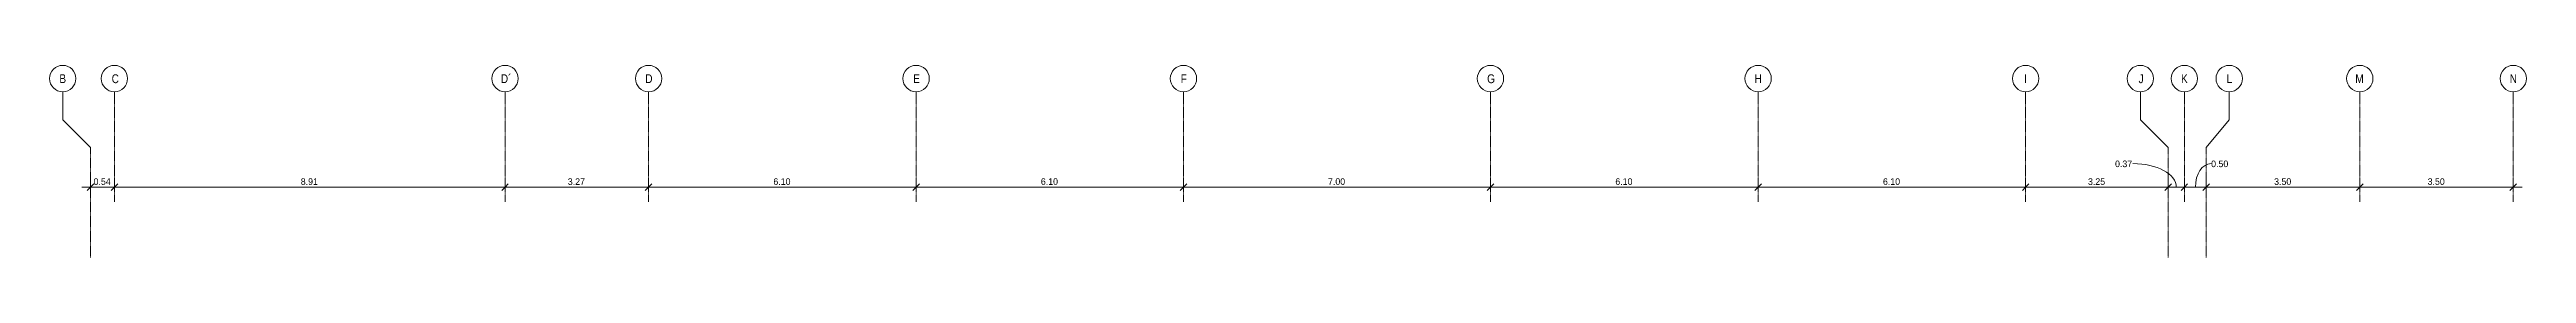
# Model space of a CAD drawing. Header units: centimetres. Extents: x 710 to 12582, y -437 to 1921.
# Drawn here: x 1183 to 6830, y 1484 to 1921 of the extents above; entities that cross this region are included whole.
import ezdxf

# ---------------------------------------------------------------- set-up
doc = ezdxf.new("R2010")
doc.units = ezdxf.units.CM
doc.linetypes.add('Grid Line', pattern=[2.2225, 1.27, -0.3175, 0.3175, -0.3175])
for name, color, linetype, lineweight in [('A-ANNO-DIMS', 7, 'Continuous', 9), ('A-ANNO-DIMS-100', 7, 'Continuous', 9), ('S-GRID', 7, 'Continuous', 9), ('S-GRID-IDEN', 7, 'Continuous', 9)]:
    doc.layers.add(name, color=color, linetype=linetype, lineweight=lineweight)
doc.styles.add('Century Gothic_1', font='GOTHIC.TTF', dxfattribs={"height": 15})
doc.styles.add('Saira Condensed', font='SairaCondensed-Regular.ttf', dxfattribs={"height": 20})
doc.dimstyles.new('FCA_N_Cotas_E100', dxfattribs={"dimscale": 30.48, "dimtxt": 15.662524, "dimasz": 0.492126, "dimexe": 0.656168, "dimexo": 0.656168, "dimgap": 0.032808, "dimtad": 1, "dimlfac": 0.01, "dimrnd": 0.01, "dimzin": 0, "dimdsep": 46, "dimtxsty": 'Century Gothic_1', "dimblk1": 'OBLIQUE', "dimblk2": 'OBLIQUE', "dimsah": 1, "dimcen": 0.09, "dimdle": 0.656168, "dimazin": 2, "dimtfac": 1, "dimtdec": 4, "dimtix": 1, "dimtmove": 0, "dimatfit": 3, "dimfxl": 1, "dimtvp": 1, "dimtolj": 1, "dimtzin": 0, "dimarcsym": 2})
doc.dimstyles.new('FCA_N_Cotas_E100_1', dxfattribs={"dimscale": 30.48, "dimtxt": 15.662524, "dimasz": 0.492126, "dimexe": 0.656168, "dimexo": 0.656168, "dimgap": 0.032808, "dimtad": 1, "dimlfac": 0.01, "dimrnd": 0.01, "dimzin": 0, "dimdsep": 46, "dimtxsty": 'Century Gothic_1', "dimblk1": 'OBLIQUE', "dimblk2": 'OBLIQUE', "dimsah": 1, "dimcen": 0.09, "dimdle": 0.656168, "dimazin": 2, "dimtfac": 1, "dimtdec": 4, "dimtix": 1, "dimtmove": 1, "dimatfit": 3, "dimfxl": 1, "dimtvp": 1, "dimtolj": 1, "dimtzin": 0, "dimarcsym": 2})

msp = doc.modelspace()

# ---------------------------------------------------------------- texts
at = {"layer": 'S-GRID-IDEN', "color": 253, "true_color": 0xaaaaaa, "char_height": 20, "attachment_point": 1, "style": 'Saira Condensed'}
for s, insert, width in [('B', (1205.244, 1901.014), 17.63712), ('C', (1324.499, 1901.014), 14.43037), ('D´', (2211.802, 1901.014), 22.44725), ('D', (2541.089, 1901.014), 17.63712), ('E', (3152.089, 1901.014), 15.23206), ('F', (3761.985, 1901.014), 14.43037), ('G', (4460.685, 1901.014), 17.63712), ('H', (5070.315, 1901.014), 19.2405), ('I', (5684.915, 1901.014), 8.01687), ('J', (5946.065, 1901.014), 8.81856), ('K', (6042.871, 1901.014), 17.63712), ('L', (6146.744, 1901.014), 13.62869), ('M', (6440.221, 1901.014), 24.05062), ('N', (6792.221, 1901.014), 19.2405)]:
    msp.add_mtext(s, dxfattribs=dict(at, insert=insert, width=width))

# ---------------------------------------------------------------- blocks, each defined once
blk = doc.blocks.new('Grid - 3mm-1939417-Sección 4')
at = {"layer": 'S-GRID-IDEN', "color": 253, "true_color": 0xaaaaaa}
blk.add_circle((1330.8, 1891.3), 30, dxfattribs=at)
blk = doc.blocks.new('DIMBLOCK1-Sección 4')
at = {"layer": 'A-ANNO-DIMS-100'}
for p, q in [((1256.3, 1644.5), (1330.8, 1644.5)), ((1276.3, 1644.5), (1276.3, 1664.5)), ((1276.3, 1644.5), (1276.3, 1635.1)), ((1330.8, 1644.5), (1330.8, 1664.5)), ((1330.8, 1644.5), (1330.8, 1635.1))]:
    blk.add_line(p, q, dxfattribs=at)
at = {"layer": 'A-ANNO-DIMS-100', "lineweight": 35}
for p, q in [((1276.3, 1644.5), (1268.8, 1637)), ((1276.3, 1644.5), (1283.8, 1652)), ((1330.8, 1644.5), (1323.3, 1637)), ((1330.8, 1644.5), (1338.3, 1652))]:
    blk.add_line(p, q, dxfattribs=at)
at = {"layer": 'A-ANNO-DIMS-100', "color": 0, "insert": (1283.2, 1664.7), "char_height": 15, "width": 48.927, "attachment_point": 1, "line_spacing_factor": 0.984502, "style": 'Century Gothic_1'}
blk.add_mtext('0.54', dxfattribs=at)
blk = doc.blocks.new('_Oblique')
at = {"color": 0, "linetype": 'ByBlock', "lineweight": -2}
blk.add_line((-0.5, -0.5), (0.5, 0.5), dxfattribs=at)
blk = doc.blocks.new('DIMBLOCK2-Sección 4')
at = {"layer": 'A-ANNO-DIMS-100', "lineweight": 35}
for p, q in [((1330.8, 1644.5), (1323.3, 1637)), ((1330.8, 1644.5), (1338.3, 1652)), ((2221.4, 1644.5), (2213.9, 1637)), ((2221.4, 1644.5), (2228.9, 1652))]:
    blk.add_line(p, q, dxfattribs=at)
at = {"layer": 'A-ANNO-DIMS-100'}
for p, q in [((1330.8, 1644.5), (1330.8, 1664.5)), ((1330.8, 1644.5), (2221.4, 1644.5)), ((1330.8, 1644.5), (1330.8, 1635.1)), ((2221.4, 1644.5), (2221.4, 1664.5)), ((2221.4, 1644.5), (2221.4, 1635.1))]:
    blk.add_line(p, q, dxfattribs=at)
at = {"layer": 'A-ANNO-DIMS-100', "color": 0, "insert": (1755.7, 1664.7), "char_height": 15, "width": 48.927, "attachment_point": 1, "line_spacing_factor": 0.984502, "style": 'Century Gothic_1'}
blk.add_mtext('8.91', dxfattribs=at)
blk = doc.blocks.new('DIMBLOCK3-Sección 4')
at = {"layer": 'A-ANNO-DIMS-100', "lineweight": 35}
for p, q in [((2221.4, 1644.5), (2213.9, 1637)), ((2221.4, 1644.5), (2228.9, 1652)), ((2548.7, 1644.5), (2541.2, 1637)), ((2548.7, 1644.5), (2556.2, 1652))]:
    blk.add_line(p, q, dxfattribs=at)
at = {"layer": 'A-ANNO-DIMS-100'}
for p, q in [((2221.4, 1644.5), (2221.4, 1664.5)), ((2221.4, 1644.5), (2548.7, 1644.5)), ((2221.4, 1644.5), (2221.4, 1635.1)), ((2548.7, 1644.5), (2548.7, 1664.5)), ((2548.7, 1644.5), (2548.7, 1635.1))]:
    blk.add_line(p, q, dxfattribs=at)
at = {"layer": 'A-ANNO-DIMS-100', "color": 0, "insert": (2364.6, 1664.7), "char_height": 15, "width": 48.927, "attachment_point": 1, "line_spacing_factor": 0.984502, "style": 'Century Gothic_1'}
blk.add_mtext('3.27', dxfattribs=at)
blk = doc.blocks.new('DIMBLOCK4-Sección 4')
at = {"layer": 'A-ANNO-DIMS-100', "lineweight": 35}
for p, q in [((2548.7, 1644.5), (2541.2, 1637)), ((2548.7, 1644.5), (2556.2, 1652)), ((3158.7, 1644.5), (3151.2, 1637)), ((3158.7, 1644.5), (3166.2, 1652))]:
    blk.add_line(p, q, dxfattribs=at)
at = {"layer": 'A-ANNO-DIMS-100'}
for p, q in [((2548.7, 1644.5), (2548.7, 1664.5)), ((2548.7, 1644.5), (3158.7, 1644.5)), ((2548.7, 1644.5), (2548.7, 1635.1)), ((3158.7, 1644.5), (3158.7, 1664.5)), ((3158.7, 1644.5), (3158.7, 1635.1))]:
    blk.add_line(p, q, dxfattribs=at)
at = {"layer": 'A-ANNO-DIMS-100', "color": 0, "insert": (2833.3, 1664.7), "char_height": 15, "width": 48.927, "attachment_point": 1, "line_spacing_factor": 0.984502, "style": 'Century Gothic_1'}
blk.add_mtext('6.10', dxfattribs=at)
blk = doc.blocks.new('DIMBLOCK5-Sección 4')
at = {"layer": 'A-ANNO-DIMS-100', "lineweight": 35}
for p, q in [((3158.7, 1644.5), (3151.2, 1637)), ((3158.7, 1644.5), (3166.2, 1652)), ((3768.3, 1644.5), (3760.8, 1637)), ((3768.3, 1644.5), (3775.8, 1652))]:
    blk.add_line(p, q, dxfattribs=at)
at = {"layer": 'A-ANNO-DIMS-100'}
for p, q in [((3158.7, 1644.5), (3158.7, 1664.5)), ((3158.7, 1644.5), (3768.3, 1644.5)), ((3158.7, 1644.5), (3158.7, 1635.1)), ((3768.3, 1644.5), (3768.3, 1664.5)), ((3768.3, 1644.5), (3768.3, 1635.1))]:
    blk.add_line(p, q, dxfattribs=at)
at = {"layer": 'A-ANNO-DIMS-100', "color": 0, "insert": (3443.1, 1664.7), "char_height": 15, "width": 48.927, "attachment_point": 1, "line_spacing_factor": 0.984502, "style": 'Century Gothic_1'}
blk.add_mtext('6.10', dxfattribs=at)
blk = doc.blocks.new('DIMBLOCK6-Sección 4')
at = {"layer": 'A-ANNO-DIMS-100', "lineweight": 35}
for p, q in [((3768.3, 1644.5), (3760.8, 1637)), ((3768.3, 1644.5), (3775.8, 1652)), ((4468.3, 1644.5), (4460.8, 1637)), ((4468.3, 1644.5), (4475.8, 1652))]:
    blk.add_line(p, q, dxfattribs=at)
at = {"layer": 'A-ANNO-DIMS-100'}
for p, q in [((3768.3, 1644.5), (3768.3, 1664.5)), ((3768.3, 1644.5), (4468.3, 1644.5)), ((3768.3, 1644.5), (3768.3, 1635.1)), ((4468.3, 1644.5), (4468.3, 1664.5)), ((4468.3, 1644.5), (4468.3, 1635.1))]:
    blk.add_line(p, q, dxfattribs=at)
at = {"layer": 'A-ANNO-DIMS-100', "color": 0, "insert": (4097.9, 1664.7), "char_height": 15, "width": 48.927, "attachment_point": 1, "line_spacing_factor": 0.984502, "style": 'Century Gothic_1'}
blk.add_mtext('7.00', dxfattribs=at)
blk = doc.blocks.new('DIMBLOCK7-Sección 4')
at = {"layer": 'A-ANNO-DIMS-100', "lineweight": 35}
for p, q in [((4468.3, 1644.5), (4460.8, 1637)), ((4468.3, 1644.5), (4475.8, 1652)), ((5078.5, 1644.5), (5071, 1637)), ((5078.5, 1644.5), (5086, 1652))]:
    blk.add_line(p, q, dxfattribs=at)
at = {"layer": 'A-ANNO-DIMS-100'}
for p, q in [((4468.3, 1644.5), (4468.3, 1664.5)), ((4468.3, 1644.5), (5078.5, 1644.5)), ((4468.3, 1644.5), (4468.3, 1635.1)), ((5078.5, 1644.5), (5078.5, 1664.5)), ((5078.5, 1644.5), (5078.5, 1635.1))]:
    blk.add_line(p, q, dxfattribs=at)
at = {"layer": 'A-ANNO-DIMS-100', "color": 0, "insert": (4753, 1664.7), "char_height": 15, "width": 48.927, "attachment_point": 1, "line_spacing_factor": 0.984502, "style": 'Century Gothic_1'}
blk.add_mtext('6.10', dxfattribs=at)
blk = doc.blocks.new('DIMBLOCK8-Sección 4')
at = {"layer": 'A-ANNO-DIMS-100', "lineweight": 35}
for p, q in [((5078.5, 1644.5), (5071, 1637)), ((5078.5, 1644.5), (5086, 1652)), ((5688.5, 1644.5), (5681, 1637)), ((5688.5, 1644.5), (5696, 1652))]:
    blk.add_line(p, q, dxfattribs=at)
at = {"layer": 'A-ANNO-DIMS-100'}
for p, q in [((5078.5, 1644.5), (5078.5, 1664.5)), ((5078.5, 1644.5), (5688.5, 1644.5)), ((5078.5, 1644.5), (5078.5, 1635.1)), ((5688.5, 1644.5), (5688.5, 1664.5)), ((5688.5, 1644.5), (5688.5, 1635.1))]:
    blk.add_line(p, q, dxfattribs=at)
at = {"layer": 'A-ANNO-DIMS-100', "color": 0, "insert": (5363.2, 1664.7), "char_height": 15, "width": 48.927, "attachment_point": 1, "line_spacing_factor": 0.984502, "style": 'Century Gothic_1'}
blk.add_mtext('6.10', dxfattribs=at)
blk = doc.blocks.new('DIMBLOCK9-Sección 4')
at = {"layer": 'A-ANNO-DIMS-100', "lineweight": 35}
for p, q in [((5688.5, 1644.5), (5681, 1637)), ((5688.5, 1644.5), (5696, 1652)), ((6013.5, 1644.5), (6006, 1637)), ((6013.5, 1644.5), (6021, 1652))]:
    blk.add_line(p, q, dxfattribs=at)
at = {"layer": 'A-ANNO-DIMS-100'}
for p, q in [((5688.5, 1644.5), (5688.5, 1664.5)), ((5688.5, 1644.5), (6013.5, 1644.5)), ((5688.5, 1644.5), (5688.5, 1635.1)), ((6013.5, 1644.5), (6013.5, 1664.5)), ((6013.5, 1644.5), (6013.5, 1635.1))]:
    blk.add_line(p, q, dxfattribs=at)
at = {"layer": 'A-ANNO-DIMS-100', "color": 0, "insert": (5830.7, 1664.7), "char_height": 15, "width": 48.927, "attachment_point": 1, "line_spacing_factor": 0.984502, "style": 'Century Gothic_1'}
blk.add_mtext('3.25', dxfattribs=at)
blk = doc.blocks.new('DIMBLOCK10-Sección 4')
at = {"layer": 'A-ANNO-DIMS-100', "lineweight": 35}
for p, q in [((6013.5, 1644.5), (6006, 1637)), ((6013.5, 1644.5), (6021, 1652)), ((6050.4, 1644.5), (6042.9, 1637)), ((6050.4, 1644.5), (6057.9, 1652))]:
    blk.add_line(p, q, dxfattribs=at)
at = {"layer": 'A-ANNO-DIMS-100'}
for p, q in [((6013.5, 1644.5), (6013.5, 1664.5)), ((6013.5, 1644.5), (6050.4, 1644.5)), ((6013.5, 1644.5), (6013.5, 1635.1)), ((6050.4, 1644.5), (6050.4, 1664.5)), ((6050.4, 1644.5), (6050.4, 1635.1))]:
    blk.add_line(p, q, dxfattribs=at)
blk.add_ellipse((5933.2, 1644.5), major_axis=(98.8, 0), ratio=0.542593, start_param=0, end_param=1.570796, dxfattribs=at)
at = {"layer": 'A-ANNO-DIMS-100', "color": 0, "insert": (5892.4, 1705), "char_height": 15, "width": 48.927, "attachment_point": 1, "line_spacing_factor": 0.984502, "style": 'Century Gothic_1'}
blk.add_mtext('0.37', dxfattribs=at)
blk = doc.blocks.new('DIMBLOCK11-Sección 4')
at = {"layer": 'A-ANNO-DIMS-100', "lineweight": 35}
for p, q in [((6050.4, 1644.5), (6042.9, 1637)), ((6050.4, 1644.5), (6057.9, 1652)), ((6100.4, 1644.5), (6092.9, 1637)), ((6100.4, 1644.5), (6107.9, 1652))]:
    blk.add_line(p, q, dxfattribs=at)
at = {"layer": 'A-ANNO-DIMS-100'}
for p, q in [((6050.4, 1644.5), (6050.4, 1664.5)), ((6050.4, 1644.5), (6100.4, 1644.5)), ((6050.4, 1644.5), (6050.4, 1635.1)), ((6100.4, 1644.5), (6100.4, 1664.5)), ((6100.4, 1644.5), (6100.4, 1635.1))]:
    blk.add_line(p, q, dxfattribs=at)
blk.add_ellipse((6111.5, 1644.5), major_axis=(0, 53.6), ratio=0.671772, start_param=0, end_param=1.570796, dxfattribs=at)
at = {"layer": 'A-ANNO-DIMS-100', "color": 0, "insert": (6111.5, 1705), "char_height": 15, "width": 48.927, "attachment_point": 1, "line_spacing_factor": 0.984502, "style": 'Century Gothic_1'}
blk.add_mtext('0.50', dxfattribs=at)
blk = doc.blocks.new('DIMBLOCK12-Sección 4')
at = {"layer": 'A-ANNO-DIMS-100', "lineweight": 35}
for p, q in [((6100.4, 1644.5), (6092.9, 1637)), ((6100.4, 1644.5), (6107.9, 1652)), ((6450.4, 1644.5), (6442.9, 1637)), ((6450.4, 1644.5), (6457.9, 1652))]:
    blk.add_line(p, q, dxfattribs=at)
at = {"layer": 'A-ANNO-DIMS-100'}
for p, q in [((6100.4, 1644.5), (6100.4, 1664.5)), ((6100.4, 1644.5), (6450.4, 1644.5)), ((6100.4, 1644.5), (6100.4, 1635.1)), ((6450.4, 1644.5), (6450.4, 1664.5)), ((6450.4, 1644.5), (6450.4, 1635.1))]:
    blk.add_line(p, q, dxfattribs=at)
at = {"layer": 'A-ANNO-DIMS-100', "color": 0, "insert": (6255.1, 1664.7), "char_height": 15, "width": 48.927, "attachment_point": 1, "line_spacing_factor": 0.984502, "style": 'Century Gothic_1'}
blk.add_mtext('3.50', dxfattribs=at)
blk = doc.blocks.new('DIMBLOCK13-Sección 4')
at = {"layer": 'A-ANNO-DIMS-100', "lineweight": 35}
for p, q in [((6450.4, 1644.5), (6442.9, 1637)), ((6450.4, 1644.5), (6457.9, 1652)), ((6800.4, 1644.5), (6792.9, 1637)), ((6800.4, 1644.5), (6807.9, 1652))]:
    blk.add_line(p, q, dxfattribs=at)
at = {"layer": 'A-ANNO-DIMS-100'}
for p, q in [((6450.4, 1644.5), (6450.4, 1664.5)), ((6450.4, 1644.5), (6820.4, 1644.5)), ((6450.4, 1644.5), (6450.4, 1635.1)), ((6800.4, 1644.5), (6800.4, 1664.5)), ((6800.4, 1644.5), (6800.4, 1635.1))]:
    blk.add_line(p, q, dxfattribs=at)
at = {"layer": 'A-ANNO-DIMS-100', "color": 0, "insert": (6605.1, 1664.7), "char_height": 15, "width": 48.927, "attachment_point": 1, "line_spacing_factor": 0.984502, "style": 'Century Gothic_1'}
blk.add_mtext('3.50', dxfattribs=at)

# ---------------------------------------------------------------- dimensions: what is measured, and where the dimension line sits
at = {"layer": 'A-ANNO-DIMS'}
for base, p1, p2, override, picture, middle in [((6050.445, 1644.466), (6013.539, 1655.072), (6050.445, 1655.072), {"dimpost": '<>', "dimfxl": 36.905634}, 'DIMBLOCK10-Sección 4', (5916.899, 1694.985)), ((6100.445, 1644.466), (6050.445, 1655.072), (6100.445, 1655.072), {"dimpost": '<>', "dimfxl": 50}, 'DIMBLOCK11-Sección 4', (6135.915, 1694.985))]:
    dim = msp.add_linear_dim(base=base, p1=p1, p2=p2, dimstyle='FCA_N_Cotas_E100_1', override=override, dxfattribs=at)
    dim.commit()
    dim.dimension.update_dxf_attribs({"geometry": picture, "text_midpoint": middle, "dimtype": 160})
for base, p1, p2, override, picture, middle in [((1330.773, 1644.466), (1276.317, 1655.072), (1330.773, 1655.072), {"dimpost": '<>', "dimfxl": 54.455862}, 'DIMBLOCK1-Sección 4', (1303.545, 1653.343)), ((2221.376, 1644.466), (1330.773, 1655.072), (2221.376, 1655.072), {"dimpost": '<>', "dimfxl": 890.602974}, 'DIMBLOCK2-Sección 4', (1776.075, 1653.343)), ((2548.662, 1644.466), (2221.376, 1655.072), (2548.662, 1655.072), {"dimpost": '<>', "dimfxl": 327.28625}, 'DIMBLOCK3-Sección 4', (2385.019, 1653.343)), ((3158.662, 1644.466), (2548.662, 1655.072), (3158.662, 1655.072), {"dimpost": '<>', "dimfxl": 610}, 'DIMBLOCK4-Sección 4', (2853.662, 1653.343)), ((3768.259, 1644.466), (3158.662, 1655.072), (3768.259, 1655.072), {"dimpost": '<>', "dimfxl": 609.596326}, 'DIMBLOCK5-Sección 4', (3463.461, 1653.343)), ((4468.259, 1644.466), (3768.259, 1655.072), (4468.259, 1655.072), {"dimpost": '<>', "dimfxl": 700}, 'DIMBLOCK6-Sección 4', (4118.259, 1653.343)), ((5078.539, 1644.466), (4468.259, 1655.072), (5078.539, 1655.072), {"dimpost": '<>', "dimfxl": 610.280405}, 'DIMBLOCK7-Sección 4', (4773.399, 1653.343)), ((5688.539, 1644.466), (5078.539, 1655.072), (5688.539, 1655.072), {"dimpost": '<>', "dimfxl": 610}, 'DIMBLOCK8-Sección 4', (5383.539, 1653.343)), ((6013.539, 1644.466), (5688.539, 1655.072), (6013.539, 1655.072), {"dimpost": '<>', "dimfxl": 325}, 'DIMBLOCK9-Sección 4', (5851.039, 1653.343)), ((6450.445, 1644.466), (6100.445, 1655.072), (6450.445, 1655.072), {"dimpost": '<>', "dimfxl": 350}, 'DIMBLOCK12-Sección 4', (6275.445, 1653.343)), ((6800.445, 1644.466), (6450.445, 1655.072), (6800.445, 1655.072), {"dimpost": '<>', "dimfxl": 350}, 'DIMBLOCK13-Sección 4', (6625.445, 1653.343))]:
    dim = msp.add_linear_dim(base=base, p1=p1, p2=p2, dimstyle='FCA_N_Cotas_E100', override=override, dxfattribs=at)
    dim.commit()
    dim.dimension.update_dxf_attribs({"geometry": picture, "text_midpoint": middle})

# ---------------------------------------------------------------- linework, layer by layer
at = {"layer": 'S-GRID', "color": 253, "true_color": 0xaaaaaa}
for p, q in [((1212.817, 1797.834), (1212.817, 1861.334)), ((5950.039, 1797.834), (5950.039, 1861.334)), ((6152.668, 1797.834), (6152.668, 1861.334)), ((1276.317, 1734.334), (1212.817, 1797.834)), ((6013.539, 1734.334), (5950.039, 1797.834)), ((6100.445, 1734.334), (6152.668, 1797.834))]:
    msp.add_line(p, q, dxfattribs=at)
at = {"layer": 'S-GRID', "color": 253, "linetype": 'Grid Line', "true_color": 0xaaaaaa}
for p, q in [((1330.773, 1611.334), (1330.773, 1861.334)), ((2221.376, 1611.334), (2221.376, 1861.334)), ((2548.662, 1611.334), (2548.662, 1861.334)), ((3158.662, 1611.334), (3158.662, 1861.334)), ((3768.259, 1611.334), (3768.259, 1861.334)), ((4468.259, 1611.334), (4468.259, 1861.334)), ((5078.539, 1611.334), (5078.539, 1861.334)), ((5688.539, 1611.334), (5688.539, 1861.334)), ((6050.445, 1611.334), (6050.445, 1861.334)), ((6450.445, 1611.334), (6450.445, 1861.334)), ((6800.445, 1611.334), (6800.445, 1861.334)), ((1276.317, 1484.334), (1276.317, 1734.334)), ((6013.539, 1484.334), (6013.539, 1734.334)), ((6100.445, 1484.334), (6100.445, 1734.334))]:
    msp.add_line(p, q, dxfattribs=at)

# ---------------------------------------------------------------- block references
at = {"layer": 'S-GRID-IDEN', "color": 253, "true_color": 0xaaaaaa}
for p in [(-117.956, 0), (0, 0), (890.603, 0), (1217.889, 0), (1827.889, 0), (2437.486, 0), (3137.486, 0), (3747.766, 0), (4357.766, 0), (4619.266, 0), (4719.672, 0), (4821.895, 0), (5119.672, 0), (5469.672, 0)]:
    msp.add_blockref('Grid - 3mm-1939417-Sección 4', p, dxfattribs=at)

msp.set_redraw_order([(e.dxf.handle, doc.entitydb.next_handle()) for e in msp.query("TEXT MTEXT ATTDEF DIMENSION ARC_DIMENSION")])  # texts and dimensions are drawn at this point

doc.saveas('drawing.dxf')
